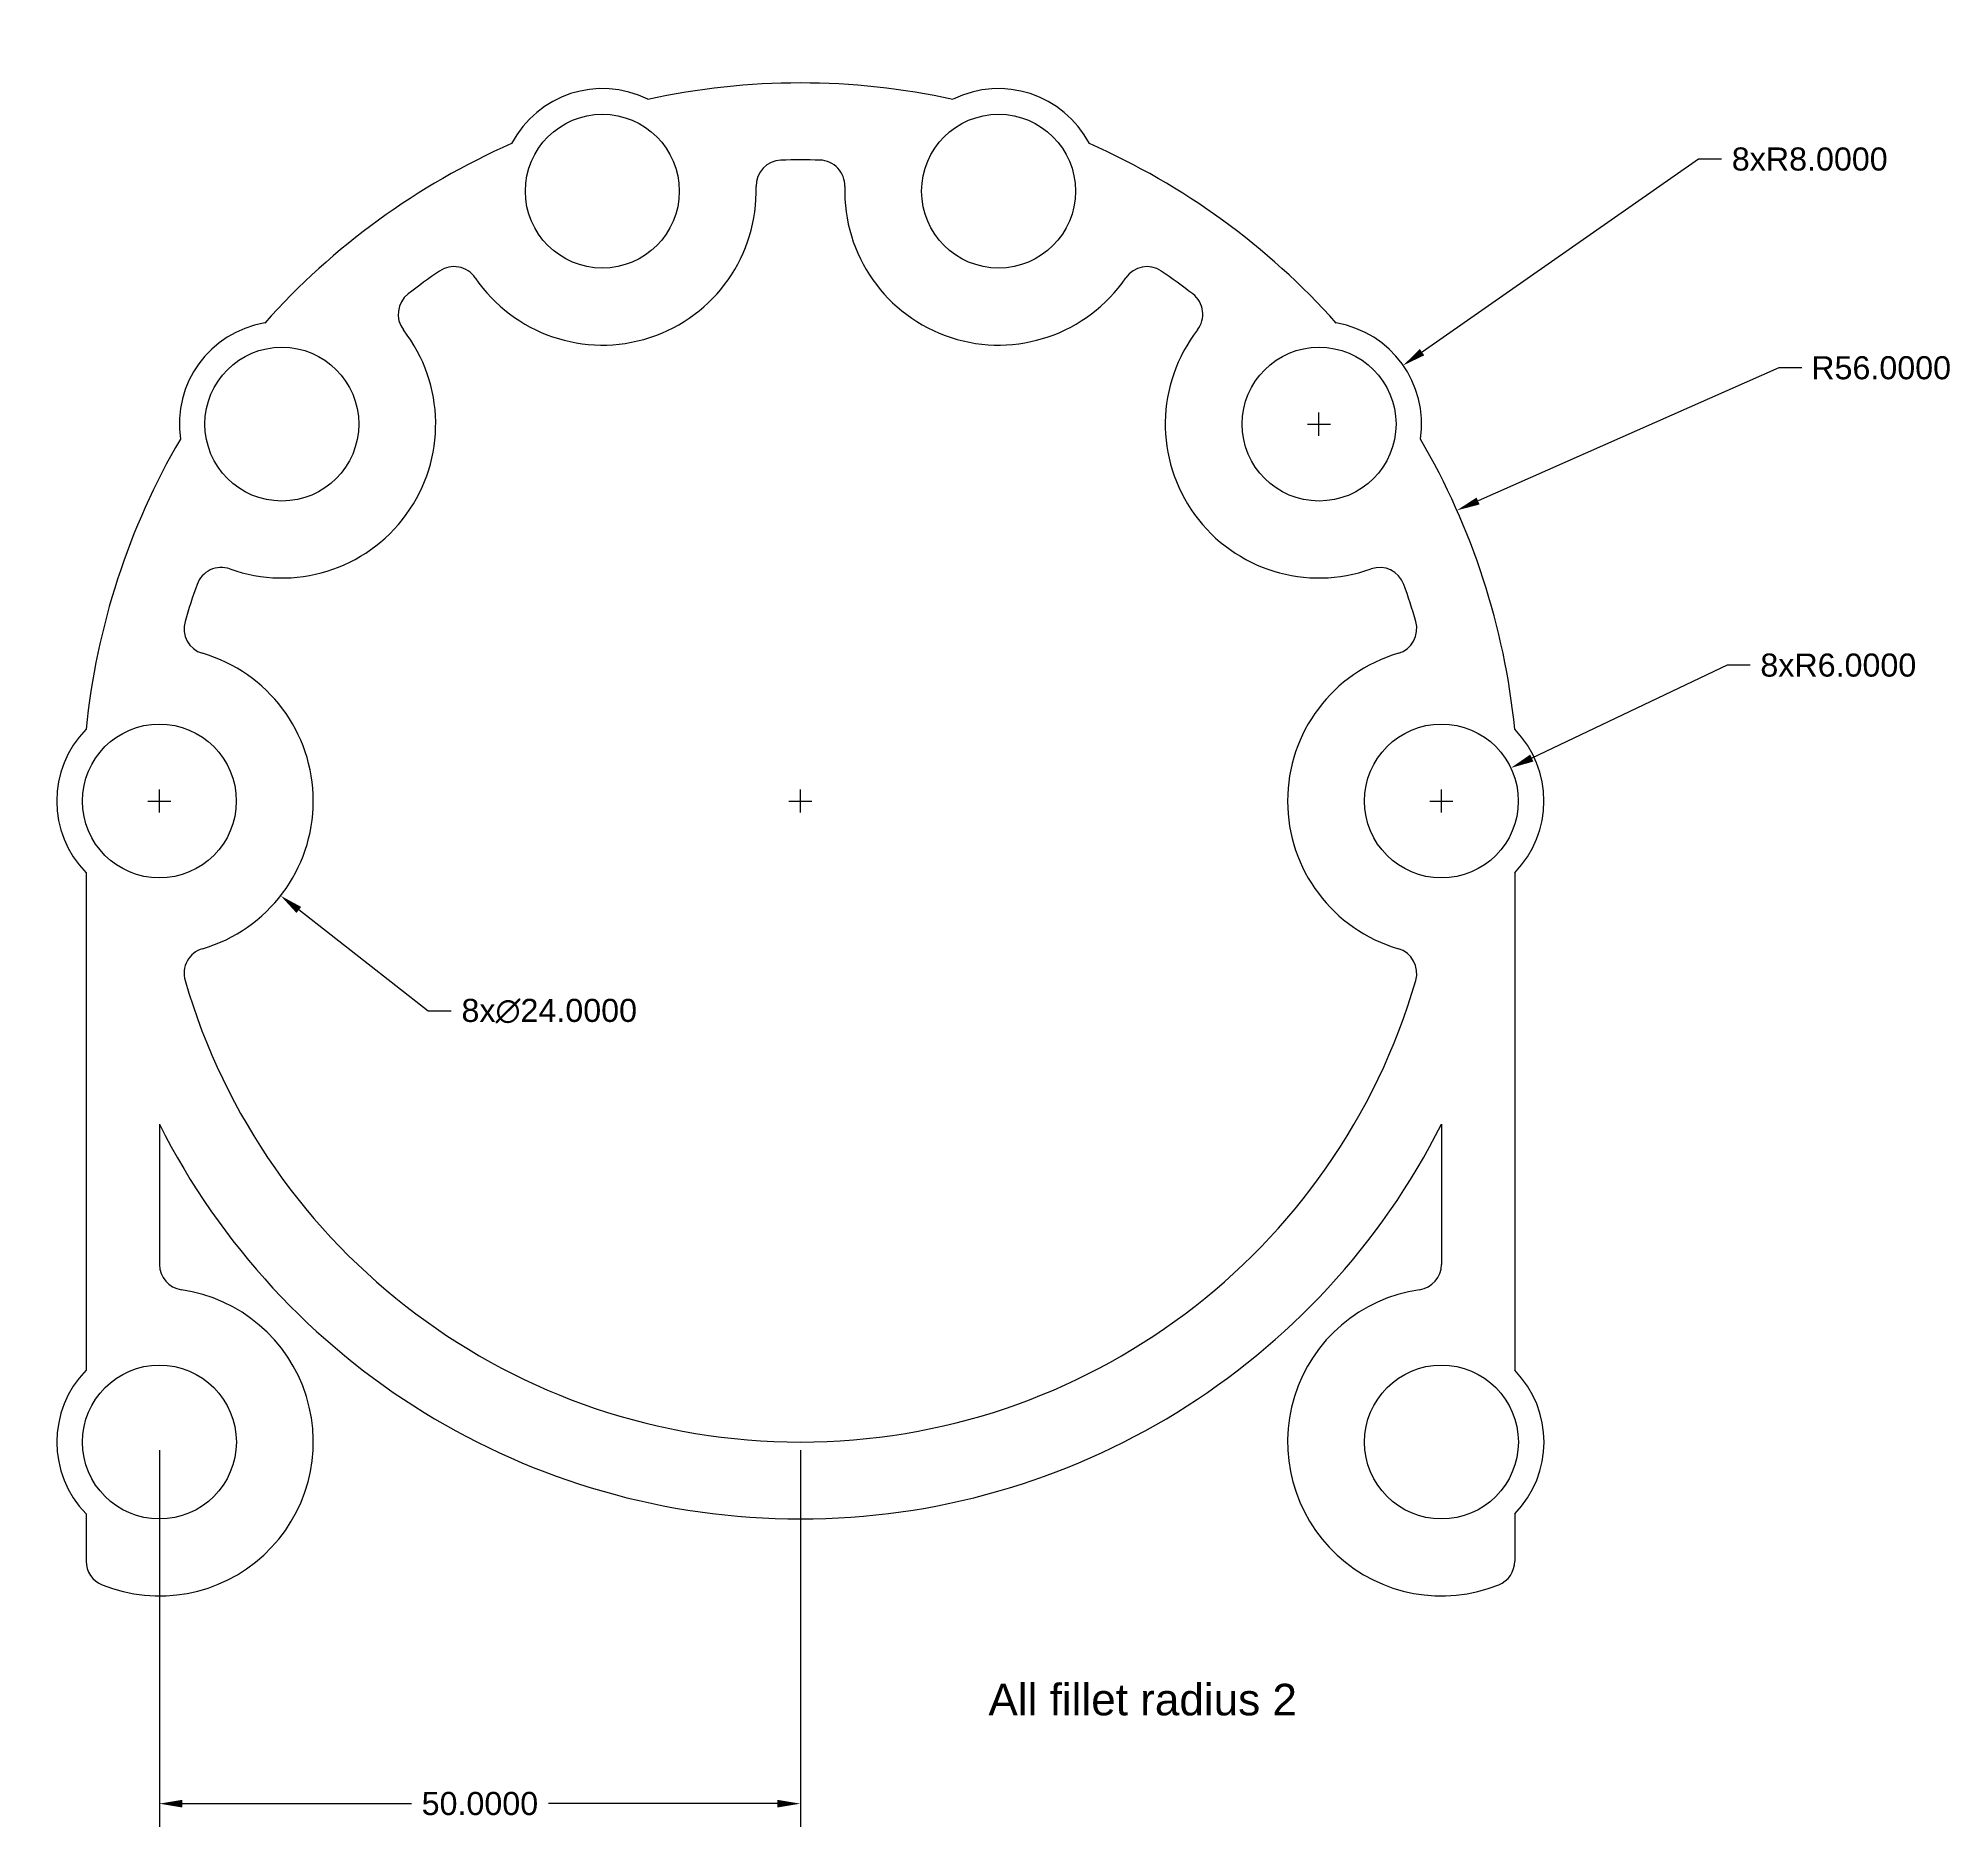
# Model space of a CAD drawing. Header units: inches. Extents: x 90 to 239, y 14 to 154.
import ezdxf

# ---------------------------------------------------------------- set-up
doc = ezdxf.new("R2010")
doc.units = ezdxf.units.IN
doc.header["$MEASUREMENT"] = 0
doc.styles.get("Standard").update_dxf_attribs({"font": 'arial.ttf'})
doc.dimstyles.new('Annotative', dxfattribs={"dimscale": 0, "dimtxt": 0.18, "dimasz": 0.18, "dimexe": 0.18, "dimexo": 0.0625, "dimgap": 0.09, "dimtad": 0, "dimtih": 1, "dimtoh": 1, "dimdec": 4, "dimzin": 0, "dimdsep": 46, "dimtxsty": 'Standard', "dimcen": 0.09, "dimadec": 0, "dimazin": 0, "dimtfac": 1, "dimtdec": 4, "dimtofl": 0, "dimtmove": 0, "dimatfit": 3, "dimfxl": 1, "dimtolj": 1, "dimtzin": 0, "dimarcsym": 0})

# ---------------------------------------------------------------- blocks, each defined once
blk = doc.blocks.new('*U4')
blk.add_circle((2, 0), 6)
for centre, radius, start, end in [((-1.92, 13.44), 2, 286.2602, 16.2602), ((2, 0), 12, 106.2602, 253.7398), ((2, 0), 8, 315.6432, 44.3568), ((-1.92, -13.44), 2, 343.7398, 73.7398)]:
    blk.add_arc(centre, radius, start, end)
blk = doc.blocks.new('*U5')
at = {"color": 0, "linetype": 'ByBlock', "lineweight": -2, "transparency": 16777216}
for p, rotation in [((134.99, 140.08), 108), ((164.66, 140.08), 71.99999999999997), ((110.99, 122.64), 143.9999999999999), ((188.66, 122.64), 35.99999999999997), ((101.82, 94.42), 180)]:
    blk.add_blockref('*U4', p, dxfattribs=dict(at, rotation=rotation))
blk.add_blockref('*U4', (197.82, 94.42), dxfattribs=at)
blk = doc.blocks.new('*D7')
at = {"color": 0, "lineweight": -2, "transparency": 16777216}
for p, q in [((99.82, 43.8), (99.82, 14.42)), ((149.82, 43.8), (149.82, 14.42)), ((101.62, 16.22), (119.49, 16.22)), ((148.02, 16.22), (130.16, 16.22))]:
    blk.add_line(p, q, dxfattribs=at)
at = {"color": 0, "transparency": 16777216}
for points in [[(101.62, 16.52), (101.62, 15.92), (99.82, 16.22)], [(148.02, 16.52), (148.02, 15.92), (149.82, 16.22)]]:
    blk.add_solid(points, dxfattribs=at)
at = {"layer": 'Defpoints', "color": 0, "transparency": 16777216}
for p in [(99.82, 44.42), (149.82, 44.42), (99.82, 16.22)]:
    blk.add_point(p, dxfattribs=at)
at = {"color": 0, "transparency": 16777216, "insert": (124.82, 16.22), "char_height": 1.8, "attachment_point": 5}
blk.add_mtext('\\A1;50.0000', dxfattribs=at)
blk = doc.blocks.new('*D8')
at = {"color": 0, "lineweight": -2, "transparency": 16777216}
for p, q in [((222.11, 105.01), (206.87, 97.77)), ((223.91, 105.01), (222.11, 105.01)), ((198.92, 94.42), (200.72, 94.42)), ((199.82, 93.52), (199.82, 95.32))]:
    blk.add_line(p, q, dxfattribs=at)
at = {"color": 0, "transparency": 16777216}
blk.add_solid([(206.74, 98.04), (207, 97.5), (205.24, 97)], dxfattribs=at)
at = {"layer": 'Defpoints', "color": 0, "transparency": 16777216}
for p in [(205.24, 97), (199.82, 94.42)]:
    blk.add_point(p, dxfattribs=at)
at = {"color": 0, "transparency": 16777216, "insert": (230.78, 105.01), "char_height": 1.8, "attachment_point": 5}
blk.add_mtext('\\A1;8xR6.0000', dxfattribs=at)
blk = doc.blocks.new('*D9')
at = {"color": 0, "lineweight": -2, "transparency": 16777216}
for p, q in [((226.13, 128.2), (202.68, 117.82)), ((227.93, 128.2), (226.13, 128.2)), ((148.92, 94.42), (150.72, 94.42)), ((149.82, 93.52), (149.82, 95.32))]:
    blk.add_line(p, q, dxfattribs=at)
at = {"color": 0, "transparency": 16777216}
blk.add_solid([(202.56, 118.09), (202.8, 117.55), (201.03, 117.09)], dxfattribs=at)
at = {"layer": 'Defpoints', "color": 0, "transparency": 16777216}
for p in [(201.03, 117.09), (149.82, 94.42)]:
    blk.add_point(p, dxfattribs=at)
at = {"color": 0, "transparency": 16777216, "insert": (234.12, 128.2), "char_height": 1.8, "attachment_point": 5}
blk.add_mtext('\\A1;R56.0000', dxfattribs=at)
blk = doc.blocks.new('*D10')
at = {"color": 0, "lineweight": -2, "transparency": 16777216}
for p, q in [((219.88, 144.48), (198.31, 129.42)), ((221.68, 144.48), (219.88, 144.48)), ((189.37, 123.81), (191.17, 123.81)), ((190.27, 122.91), (190.27, 124.71))]:
    blk.add_line(p, q, dxfattribs=at)
at = {"color": 0, "transparency": 16777216}
blk.add_solid([(198.14, 129.67), (198.48, 129.18), (196.83, 128.39)], dxfattribs=at)
at = {"layer": 'Defpoints', "color": 0, "transparency": 16777216}
for p in [(196.83, 128.39), (190.27, 123.81)]:
    blk.add_point(p, dxfattribs=at)
at = {"color": 0, "transparency": 16777216, "insert": (228.55, 144.48), "char_height": 1.8, "attachment_point": 5}
blk.add_mtext('\\A1;8xR8.0000', dxfattribs=at)
blk = doc.blocks.new('*D12')
at = {"color": 0, "lineweight": -2, "transparency": 16777216}
for p, q in [((98.92, 94.42), (100.72, 94.42)), ((99.82, 93.52), (99.82, 95.32)), ((120.79, 78.03), (110.7, 85.93)), ((122.59, 78.03), (120.79, 78.03))]:
    blk.add_line(p, q, dxfattribs=at)
at = {"color": 0, "transparency": 16777216}
blk.add_solid([(110.88, 86.16), (110.51, 85.69), (109.28, 87.03)], dxfattribs=at)
at = {"layer": 'Defpoints', "color": 0, "transparency": 16777216}
for p in [(90.37, 101.82), (109.28, 87.03)]:
    blk.add_point(p, dxfattribs=at)
at = {"color": 0, "transparency": 16777216, "insert": (130.23, 78.03), "char_height": 1.8, "attachment_point": 5}
blk.add_mtext('\\A1;8x∅24.0000', dxfattribs=at)

msp = doc.modelspace()

# ---------------------------------------------------------------- linework, layer by layer
for p, q in [((94.10324, 88.83156), (94.10324, 50.01755)), ((205.54324, 88.83156), (205.54324, 50.01755)), ((99.82324, 69.20551), (99.82324, 58.28096)), ((199.82324, 69.20551), (199.82324, 58.28096)), ((94.10324, 38.83156), (94.10324, 35.14223)), ((205.54324, 38.83156), (205.54324, 35.14223))]:
    msp.add_line(p, q)
for centre in [(99.82324, 44.42455), (199.82324, 44.42455)]:
    msp.add_circle(centre, 6)
for centre, radius, start, end in [((149.82324, 94.42455), 56, 77.731968, 102.268032), ((149.82324, 94.42455), 56, 113.731968, 138.268032), ((149.82324, 94.42455), 56, 41.731968, 66.268032), ((149.82324, 94.42455), 50, 88.2602047, 91.7397953), ((149.82324, 94.42455), 50, 124.2602047, 127.7397953), ((149.82324, 94.42455), 50, 52.2602047, 55.7397953), ((149.82324, 94.42455), 56, 149.731968, 174.268032), ((149.82324, 94.42455), 56, 5.731968, 30.268032), ((149.82324, 94.42455), 50, 160.2602047, 163.7397953), ((149.82324, 94.42455), 50, 16.2602047, 19.7397953), ((149.82324, 94.42455), 50, 196.2602047, 343.7397953), ((149.82324, 94.42455), 56, 206.7655006, 333.2344994), ((101.82324, 58.28096), 2, 180, 261.7867893), ((197.82324, 58.28096), 2, 278.2132107, 0), ((99.82324, 44.42455), 12, 248.1609846, 81.7867893), ((199.82324, 44.42455), 12, 98.2132107, 291.8390154), ((99.82324, 44.42455), 8, 135.6431992, 224.3568008), ((199.82324, 44.42455), 8, 315.6431992, 44.3568008), ((96.10324, 35.14223), 2, 180, 248.1609846), ((203.54324, 35.14223), 2, 291.8390154, 0)]:
    msp.add_arc(centre, radius, start, end)

# ---------------------------------------------------------------- block references
msp.add_blockref('*U5', (0, 0))

# ---------------------------------------------------------------- texts
msp.add_text('All fillet radius 2', height=2.4600375).set_placement((164.48655, 23.10912))

# ---------------------------------------------------------------- dimensions: what is measured, and where the dimension line sits
for center, mpoint, picture, middle in [((190.27409, 123.81381), (196.83392, 128.39297), '*D10', (228.54714, 144.47827)), ((199.82324, 94.42455), (205.24287, 96.99896), '*D8', (230.77872, 105.01034))]:
    dim = msp.add_radius_dim(center=center, mpoint=mpoint, text='8x<>', dimstyle='Annotative')
    dim.commit()
    dim.dimension.update_dxf_attribs({"geometry": picture, "text_midpoint": middle, "dimtype": 164})
dim = msp.add_radius_dim(center=(149.82324, 94.42455), mpoint=(201.03051, 117.09206), dimstyle='Annotative')
dim.commit()
dim.dimension.update_dxf_attribs({"geometry": '*D9', "text_midpoint": (234.11902, 128.20054), "dimtype": 164})
dim = msp.add_diameter_dim_2p(p1=(90.36936, 101.81536), p2=(109.27713, 87.03374), text='8x<>', dimstyle='Annotative')
dim.commit()
dim.dimension.update_dxf_attribs({"geometry": '*D12', "text_midpoint": (130.23446, 78.02944), "dimtype": 163})
dim = msp.add_linear_dim(base=(99.82324, 16.21771), p1=(149.82324, 44.42455), p2=(99.82324, 44.42455), dimstyle='Annotative')
dim.commit()
dim.dimension.update_dxf_attribs({"geometry": '*D7', "text_midpoint": (124.82324, 16.21771)})

doc.saveas('drawing.dxf')
